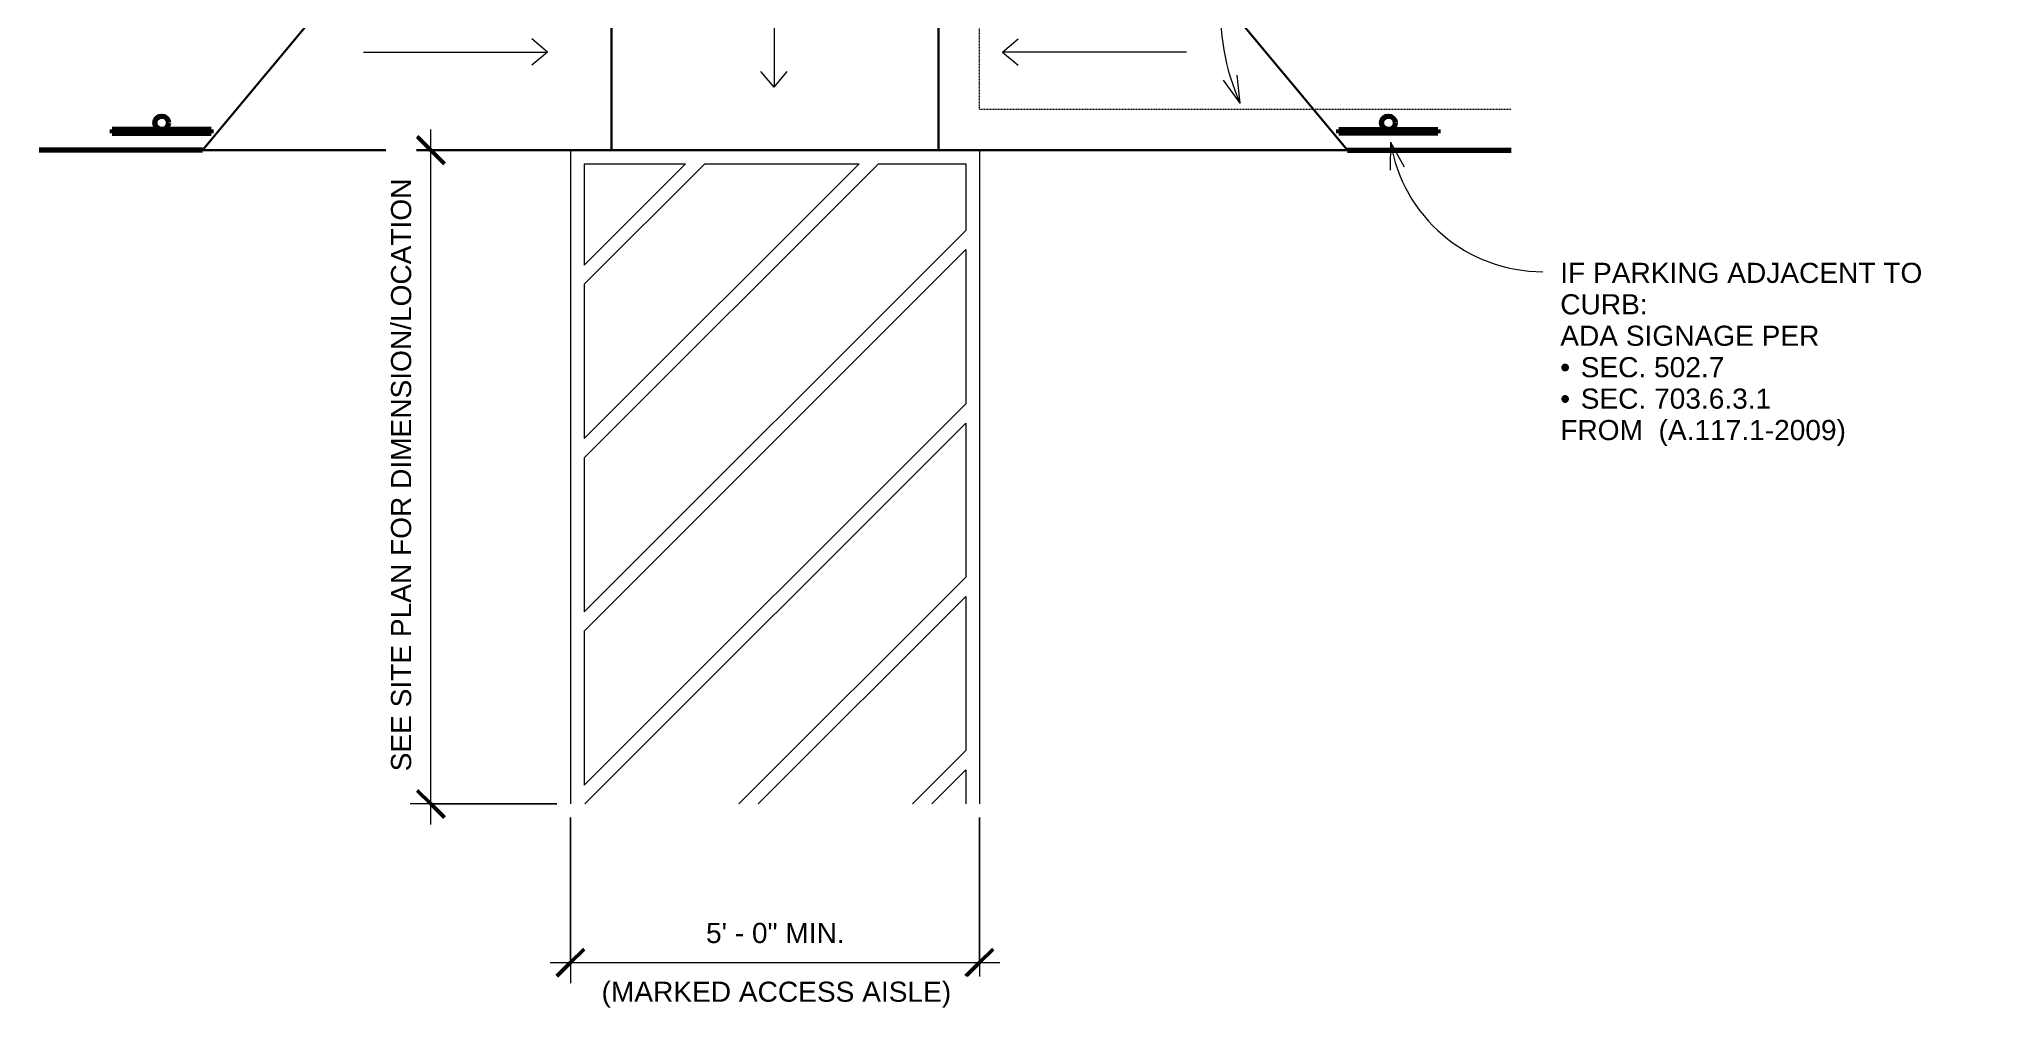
# Model space of a CAD drawing. Header units: inches. Extents: x 1 to 127281, y -26064 to 104775.
# Drawn here: x 34941.9 to 35228.1, y -42.5 to 99.7 of the extents above; entities that cross this region are included whole.
import ezdxf

# ---------------------------------------------------------------- set-up
doc = ezdxf.new("R2010")
doc.units = ezdxf.units.IN
doc.header["$MEASUREMENT"] = 0
doc.linetypes.add('Hidden 1_8_', pattern=[0.1875, 0.125, -0.0625])
for name, color, linetype, lineweight in [('A-ANNO-DIMS', 211, 'Continuous', 9), ('A-ANNO-DIMS-32', 211, 'Continuous', 9), ('A-DETL-HDLN', 90, 'Hidden 1_8_', 9), ('A-DETL-MEDM', 33, 'Continuous', 30), ('A-DETL-THIN', 151, 'Continuous', 9), ('A-DETL-WIDE', 214, 'Continuous', 70), ('G-ANNO-TEXT', 231, 'Continuous', 9)]:
    doc.layers.add(name, color=color, linetype=linetype, lineweight=lineweight)
doc.styles.add('Arial_4', font='arial.ttf', dxfattribs={"height": 2.950599})
doc.dimstyles.new('Linear_-_3_32__Arial_2', dxfattribs={"dimscale": 12, "dimtxt": 3, "dimasz": 0.333333, "dimexe": 0.25, "dimexo": 0.166667, "dimgap": 0.166667, "dimtad": 1, "dimdec": 4, "dimrnd": 0.0625, "dimzin": 1, "dimdsep": 46, "dimlunit": 4, "dimtxsty": 'Arial_4', "dimblk1": 'OBLIQUE', "dimblk2": 'OBLIQUE', "dimsah": 1, "dimcen": 0.09, "dimdle": 0.25, "dimazin": 0, "dimtfac": 1, "dimtdec": 4, "dimtix": 1, "dimtmove": 0, "dimatfit": 3, "dimfxl": 1, "dimtvp": 1, "dimtfill": 1, "dimfrac": 2, "dimtolj": 1, "dimtzin": 0, "dimarcsym": 2})

msp = doc.modelspace()

# ---------------------------------------------------------------- texts
at = {"layer": 'G-ANNO-TEXT', "color": 145, "insert": (35165.092769, 66.882038), "char_height": 2.9505988, "width": 62.31664671, "attachment_point": 1, "line_spacing_factor": 0.938532, "style": 'Arial_4', "bg_fill": 3, "box_fill_scale": 1.25, "bg_fill_color": 0, "bg_fill_transparency": 0}
msp.add_mtext('IF PARKING ADJACENT TO', dxfattribs=at)

# ---------------------------------------------------------------- blocks, each defined once
blk = doc.blocks.new('DIMBLOCK110-ADA Curb Ramp')
at = {"layer": 'A-ANNO-DIMS-32'}
for p, q in [((35019.88, -14.57), (35019.88, -38.86)), ((35019.88, -35.86), (35019.88, -14.57)), ((35079.88, -14.57), (35079.88, -38.86)), ((35079.88, -35.86), (35079.88, -14.57)), ((35016.88, -35.86), (35082.88, -35.86))]:
    blk.add_line(p, q, dxfattribs=at)
at = {"layer": 'A-ANNO-DIMS-32', "lineweight": 50}
for p, q in [((35019.88, -35.86), (35021.88, -33.86)), ((35079.88, -35.86), (35081.88, -33.86)), ((35019.88, -35.86), (35017.88, -37.86)), ((35079.88, -35.86), (35077.88, -37.86))]:
    blk.add_line(p, q, dxfattribs=at)
at = {"layer": 'A-ANNO-DIMS-32', "color": 0, "insert": (35039.75, -30.03), "char_height": 2.9506, "width": 24.3138, "attachment_point": 1, "line_spacing_factor": 0.938532, "style": 'Arial_4', "bg_fill": 3, "box_fill_scale": 1.25, "bg_fill_color": 0, "bg_fill_transparency": 0}
blk.add_mtext('5\' - 0" MIN.', dxfattribs=at)
at = {"layer": 'A-ANNO-DIMS-32', "color": 0, "insert": (35024.42, -38.65), "char_height": 2.9506, "width": 61.0892, "attachment_point": 1, "line_spacing_factor": 0.938532, "style": 'Arial_4', "bg_fill": 3, "box_fill_scale": 1.25, "bg_fill_color": 0, "bg_fill_transparency": 0}
blk.add_mtext('(MARKED ACCESS AISLE)', dxfattribs=at)
blk = doc.blocks.new('_Oblique')
at = {"color": 0, "linetype": 'ByBlock', "lineweight": -2}
blk.add_line((-0.5, -0.5), (0.5, 0.5), dxfattribs=at)
blk = doc.blocks.new('DIMBLOCK111-ADA Curb Ramp')
at = {"layer": 'A-ANNO-DIMS-32'}
for p, q in [((34999.36, -15.57), (34999.36, 86.43)), ((35023.88, 83.43), (34996.36, 83.43)), ((34999.36, 83.43), (35023.88, 83.43)), ((35017.88, -12.57), (34996.36, -12.57)), ((34999.36, -12.57), (35017.88, -12.57))]:
    blk.add_line(p, q, dxfattribs=at)
at = {"layer": 'A-ANNO-DIMS-32', "lineweight": 50}
for p, q in [((34999.36, 83.43), (34997.36, 85.43)), ((34999.36, 83.43), (35001.36, 81.43)), ((34999.36, -12.57), (34997.36, -10.57)), ((34999.36, -12.57), (35001.36, -14.57))]:
    blk.add_line(p, q, dxfattribs=at)
at = {"layer": 'A-ANNO-DIMS-32', "color": 0, "insert": (34993.53, -7.77), "char_height": 2.9506, "width": 103.68, "attachment_point": 1, "rotation": 90, "line_spacing_factor": 0.938532, "style": 'Arial_4', "bg_fill": 3, "box_fill_scale": 1.25, "bg_fill_color": 0, "bg_fill_transparency": 0}
blk.add_mtext('SEE SITE PLAN FOR DIMENSION/LOCATION', dxfattribs=at)

# ---------------------------------------------------------------- linework, layer by layer
at = {"layer": 'A-DETL-HDLN'}
for q in [(35079.878114, 215.431846), (35157.878114, 89.431846)]:
    msp.add_line((35079.878114, 89.431846), q, dxfattribs=at)
at = {"layer": 'A-DETL-MEDM'}
for p, q in [((34965.878114, 83.431846), (35025.878114, 155.431846)), ((35025.878114, 155.431846), (35025.878114, 83.431846)), ((35073.878114, 83.431846), (35073.878114, 155.431846)), ((35133.878114, 83.431846), (35073.878114, 155.431846)), ((34965.878114, 83.431846), (35025.878114, 83.431846)), ((35025.878114, 83.431846), (35073.878114, 83.431846)), ((35073.878114, 83.431846), (35133.878114, 83.431846))]:
    msp.add_line(p, q, dxfattribs=at)
at = {"layer": 'A-DETL-THIN'}
for p, q in [((35049.725809, 119.647793), (35049.725809, 92.647793)), ((34989.489279, 97.818558), (35016.489279, 97.818558)), ((35016.489279, 97.818558), (35014.184615, 99.739111)), ((35016.489279, 97.818558), (35014.184615, 95.898005)), ((35083.266949, 97.818558), (35085.571612, 99.739111)), ((35110.266949, 97.818558), (35083.266949, 97.818558)), ((35083.266949, 97.818558), (35085.571612, 95.898005)), ((35049.725809, 92.647793), (35047.805255, 94.952457)), ((35049.725809, 92.647793), (35051.646362, 94.952457)), ((35019.878114, 83.431846), (35019.878114, -12.568154)), ((35079.878114, 83.431846), (35079.878114, -12.568154)), ((35021.878114, 81.431846), (35036.758056, 81.431846)), ((35021.878114, 81.431846), (35021.878114, 66.551903)), ((35065.042327, 81.431846), (35021.878114, 38.267632)), ((35062.2139, 81.431846), (35021.878114, 41.096059)), ((35036.758056, 81.431846), (35021.878114, 66.551903)), ((35039.586483, 81.431846), (35021.878114, 63.723476)), ((35039.586483, 81.431846), (35062.2139, 81.431846)), ((35065.042327, 81.431846), (35077.878114, 81.431846)), ((35077.878114, 81.431846), (35077.878114, 71.640215)), ((35077.878114, 71.640215), (35021.878114, 15.640215)), ((35077.878114, 68.811788), (35021.878114, 12.811788)), ((35077.878114, 68.811788), (35077.878114, 46.184371)), ((35021.878114, 63.723476), (35021.878114, 41.096059)), ((35077.878114, 46.184371), (35021.878114, -9.815629)), ((35077.878114, 43.355944), (35021.954015, -12.568154)), ((35077.878114, 43.355944), (35077.878114, 20.728527)), ((35021.878114, 38.267632), (35021.878114, 15.640215)), ((35077.878114, 20.728527), (35044.581432, -12.568154)), ((35077.878114, 17.9001), (35047.409859, -12.568154)), ((35077.878114, 17.9001), (35077.878114, -4.727317)), ((35021.878114, 12.811788), (35021.878114, -9.815629)), ((35077.878114, -4.727317), (35070.037276, -12.568154)), ((35077.878114, -7.555744), (35072.865704, -12.568154)), ((35077.878114, -7.555744), (35077.878114, -12.568154))]:
    msp.add_line(p, q, dxfattribs=at)
at = {"layer": 'A-DETL-WIDE'}
for p, q in [((34967.14919, 86.431846), (34952.607037, 86.431846)), ((34952.607037, 86.431846), (34952.607037, 85.931846)), ((34952.607037, 85.931846), (34967.14919, 85.931846)), ((34967.14919, 85.931846), (34967.14919, 86.431846)), ((35132.607037, 86.431846), (35147.14919, 86.431846)), ((35132.607037, 85.931846), (35132.607037, 86.431846)), ((35147.14919, 85.931846), (35132.607037, 85.931846)), ((35147.14919, 86.431846), (35147.14919, 85.931846)), ((34965.878114, 83.431846), (34941.878114, 83.431846)), ((35133.878114, 83.431846), (35157.878114, 83.431846))]:
    msp.add_line(p, q, dxfattribs=at)
for centre in [(34959.878114, 87.431846), (35139.878114, 87.431846)]:
    msp.add_circle(centre, 1, dxfattribs=at)
at = {"layer": 'G-ANNO-TEXT', "color": 145}
for p, q in [((35118.112986, 90.31972), (35115.696622, 93.682744)), ((35118.112986, 90.31972), (35117.701866, 94.440366)), ((35140.178695, 84.599111), (35140.124776, 80.458357)), ((35140.178695, 84.599111), (35142.202377, 80.986154))]:
    msp.add_line(p, q, dxfattribs=at)
for centre, radius, start, end in [((35147.963408, 103.735808), 32.726734, 90, 204.20124042), ((35162.532769, 88.214442), 22.644541, 189.18691413, 270)]:
    msp.add_arc(centre, radius, start, end, dxfattribs=at)

msp.set_redraw_order([(e.dxf.handle, doc.entitydb.next_handle()) for e in msp.query("TEXT MTEXT ATTDEF DIMENSION ARC_DIMENSION")])  # texts and dimensions are drawn at this point

# ---------------------------------------------------------------- next in the draw order: texts
at = {"layer": 'G-ANNO-TEXT', "color": 145, "insert": (35165.092769, 62.266653), "char_height": 2.9505988, "width": 15.03443574, "attachment_point": 1, "line_spacing_factor": 0.938532, "style": 'Arial_4', "bg_fill": 3, "box_fill_scale": 1.25, "bg_fill_color": 0, "bg_fill_transparency": 0}
msp.add_mtext('CURB:', dxfattribs=at)

# ---------------------------------------------------------------- next in the draw order: dimensions: what is measured, and where the dimension line sits
at = {"layer": 'A-ANNO-DIMS'}
dim = msp.add_linear_dim(base=(35079.878114, -35.859), p1=(35019.878114, -12.568154), p2=(35079.878114, -12.568154), text='<>\\X(MARKED ACCESS AISLE)', dimstyle='Linear_-_3_32__Arial_2', override={"dimpost": '<>MIN.', "dimfxl": 60}, dxfattribs=at)
dim.commit()
dim.dimension.update_dxf_attribs({"geometry": 'DIMBLOCK110-ADA Curb Ramp', "text_midpoint": (35049.878114, -35.859)})

# ---------------------------------------------------------------- next in the draw order: texts
at = {"layer": 'G-ANNO-TEXT', "color": 145, "insert": (35165.092769, 57.651269), "char_height": 2.9505988, "width": 44.5585813, "attachment_point": 1, "line_spacing_factor": 0.938532, "style": 'Arial_4', "bg_fill": 3, "box_fill_scale": 1.25, "bg_fill_color": 0, "bg_fill_transparency": 0}
msp.add_mtext('ADA SIGNAGE PER', dxfattribs=at)

# ---------------------------------------------------------------- next in the draw order: dimensions: what is measured, and where the dimension line sits
at = {"layer": 'A-ANNO-DIMS'}
dim = msp.add_linear_dim(base=(34999.355937, 83.431846), p1=(35019.878114, -12.568154), p2=(35025.878114, 83.431846), angle=90, text='SEE SITE PLAN FOR DIMENSION/LOCATION', dimstyle='Linear_-_3_32__Arial_2', override={"dimpost": '<>', "dimfxl": 96.187317}, dxfattribs=at)
dim.commit()
dim.dimension.update_dxf_attribs({"geometry": 'DIMBLOCK111-ADA Curb Ramp', "text_midpoint": (34995.829315, 35.431846)})

# ---------------------------------------------------------------- next in the draw order: texts
at = {"layer": 'G-ANNO-TEXT', "color": 145, "insert": (35165.092769, 53.035884), "char_height": 2.950599, "width": 1.68865039, "attachment_point": 1, "line_spacing_factor": 0.938532, "style": 'Arial_4', "bg_fill": 3, "box_fill_scale": 1.25, "bg_fill_color": 0, "bg_fill_transparency": 0}
msp.add_mtext('•', dxfattribs=at)

# ---------------------------------------------------------------- next in the draw order: texts
at = {"layer": 'G-ANNO-TEXT', "color": 145, "insert": (35168.092769, 53.035884), "char_height": 2.9505988, "width": 24.67608475, "attachment_point": 1, "line_spacing_factor": 0.938532, "style": 'Arial_4', "bg_fill": 3, "box_fill_scale": 1.25, "bg_fill_color": 0, "bg_fill_transparency": 0}
msp.add_mtext('SEC. 502.7', dxfattribs=at)

# ---------------------------------------------------------------- next in the draw order: texts
at = {"layer": 'G-ANNO-TEXT', "color": 145, "insert": (35165.092769, 48.420499), "char_height": 2.950599, "width": 1.68865039, "attachment_point": 1, "line_spacing_factor": 0.938532, "style": 'Arial_4', "bg_fill": 3, "box_fill_scale": 1.25, "bg_fill_color": 0, "bg_fill_transparency": 0}
msp.add_mtext('•', dxfattribs=at)

# ---------------------------------------------------------------- next in the draw order: texts
at = {"layer": 'G-ANNO-TEXT', "color": 145, "insert": (35168.092769, 48.420499), "char_height": 2.9505988, "width": 32.73802856, "attachment_point": 1, "line_spacing_factor": 0.938532, "style": 'Arial_4', "bg_fill": 3, "box_fill_scale": 1.25, "bg_fill_color": 0, "bg_fill_transparency": 0}
msp.add_mtext('SEC. 703.6.3.1', dxfattribs=at)

# ---------------------------------------------------------------- next in the draw order: texts
at = {"layer": 'G-ANNO-TEXT', "color": 145, "insert": (35165.092769, 43.805115), "char_height": 2.9505988, "width": 49.07980654, "attachment_point": 1, "line_spacing_factor": 0.938532, "style": 'Arial_4', "bg_fill": 3, "box_fill_scale": 1.25, "bg_fill_color": 0, "bg_fill_transparency": 0}
msp.add_mtext('FROM  (A.117.1-2009)', dxfattribs=at)

doc.saveas('drawing.dxf')
